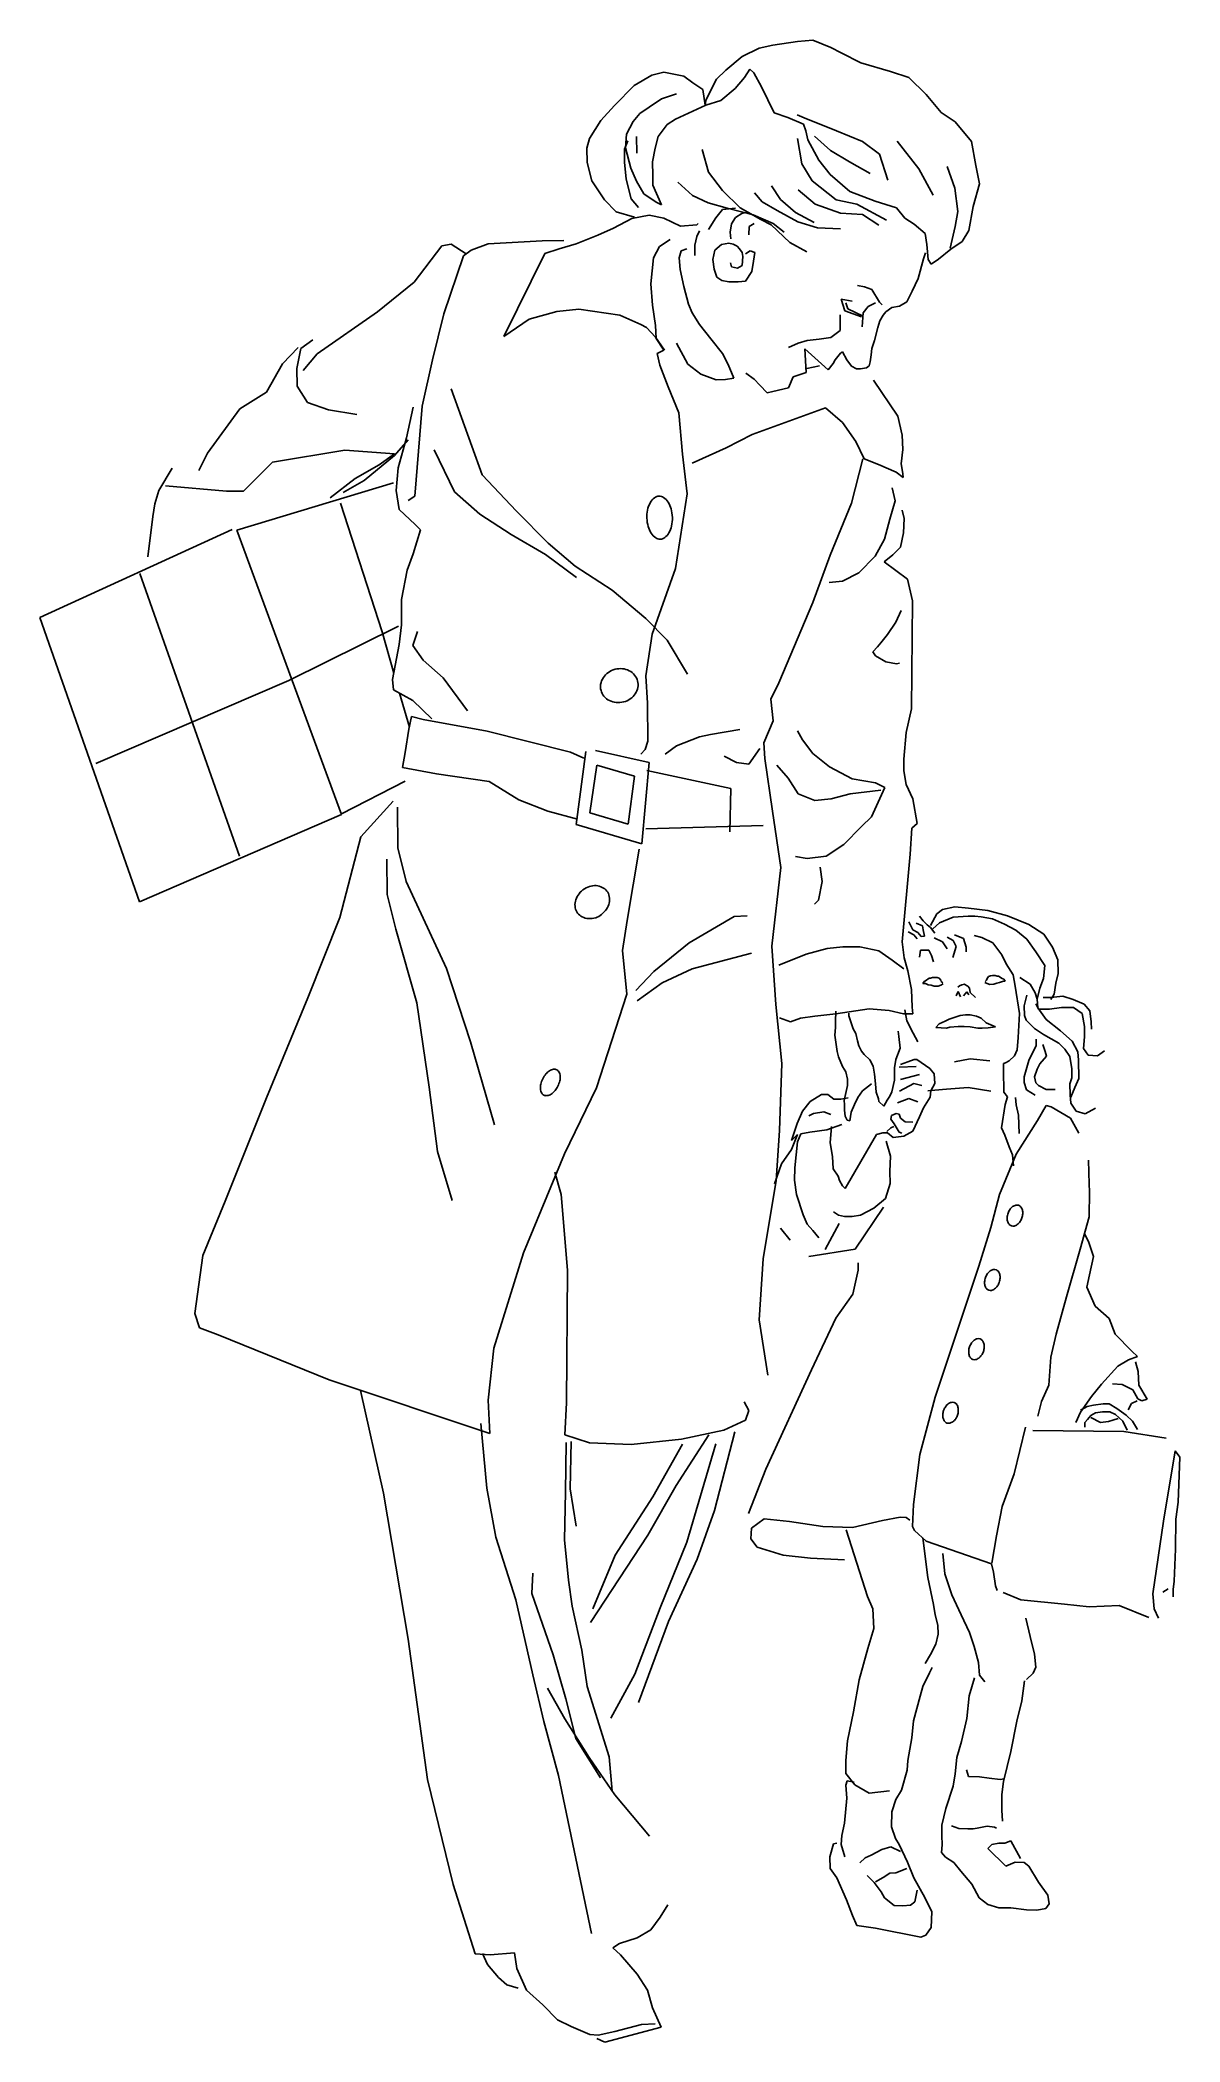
# Model space of a CAD drawing. Header units: metres. Extents: x -0.52 to 0.46, y 0 to 1.73.
import ezdxf

# ---------------------------------------------------------------- set-up
doc = ezdxf.new("R2010")
doc.units = ezdxf.units.M
doc.header["$MEASUREMENT"] = 0
doc.layers.get('0').update_dxf_attribs({"linetype": 'CONTINUOUS'})

msp = doc.modelspace()

# ---------------------------------------------------------------- linework, layer by layer
for p, q in [((0.0952, 1.7211), (0.1069, 1.7235)), ((0.1069, 1.7235), (0.1281, 1.7267)), ((0.1281, 1.7267), (0.1415, 1.728)), ((0.1415, 1.728), (0.1568, 1.7216)), ((0.0665, 1.702), (0.0805, 1.7139)), ((0.0805, 1.7139), (0.0952, 1.7211)), ((0.1568, 1.7216), (0.1657, 1.717)), ((0.1657, 1.717), (0.1828, 1.7085)), ((0.1828, 1.7085), (0.2082, 1.701)), ((-0.0295, 1.6717), (-0.0126, 1.689)), ((-0.0126, 1.689), (0.0026, 1.6979)), ((0.0026, 1.6979), (0.0132, 1.7003)), ((0.0132, 1.7003), (0.0302, 1.6969)), ((0.0302, 1.6969), (0.0379, 1.6911)), ((0.0379, 1.6911), (0.0467, 1.6854)), ((0.0492, 1.676), (0.0556, 1.689)), ((0.0556, 1.689), (0.0584, 1.6944)), ((0.0584, 1.6944), (0.0665, 1.702)), ((0.0825, 1.6958), (0.0744, 1.6863)), ((0.0872, 1.7029), (0.0825, 1.6958)), ((0.0907, 1.6999), (0.0872, 1.7029)), ((0.0972, 1.6877), (0.0907, 1.6999)), ((0.2082, 1.701), (0.224, 1.6959)), ((0.224, 1.6959), (0.2389, 1.6813)), ((-0.0411, 1.6587), (-0.0295, 1.6717)), ((0.0005, 1.6703), (0.011, 1.6775)), ((0.011, 1.6775), (0.0239, 1.6816)), ((0.0492, 1.672), (0.023, 1.66)), ((0.0467, 1.6854), (0.0487, 1.6719)), ((0.0487, 1.6719), (0.0492, 1.676)), ((0.0621, 1.6761), (0.0492, 1.672)), ((0.0744, 1.6863), (0.0621, 1.6761)), ((0.108, 1.6655), (0.0972, 1.6877)), ((0.2389, 1.6813), (0.252, 1.6657)), ((-0.0509, 1.6433), (-0.0411, 1.6587)), ((-0.0192, 1.6471), (-0.0134, 1.6578)), ((-0.0134, 1.6578), (-0.0076, 1.6649)), ((-0.0076, 1.6649), (0.0005, 1.6703)), ((0.016, 1.6552), (0.0083, 1.645)), ((0.023, 1.66), (0.016, 1.6552)), ((0.1198, 1.6614), (0.108, 1.6655)), ((0.1334, 1.6556), (0.1198, 1.6614)), ((0.1339, 1.661), (0.128, 1.6638)), ((0.1352, 1.6498), (0.1334, 1.6556)), ((0.1617, 1.65), (0.1339, 1.661)), ((0.252, 1.6657), (0.2638, 1.6575)), ((0.2638, 1.6575), (0.2781, 1.6406)), ((-0.0532, 1.6351), (-0.0509, 1.6433)), ((-0.0209, 1.6342), (-0.018, 1.6413)), ((-0.0198, 1.6354), (-0.0192, 1.6471)), ((-0.0105, 1.6449), (-0.0103, 1.6308)), ((0.0083, 1.645), (0.0056, 1.635)), ((0.1319, 1.6216), (0.1282, 1.6432)), ((0.1371, 1.6421), (0.1352, 1.6498)), ((0.1466, 1.6245), (0.1371, 1.6421)), ((0.1565, 1.6329), (0.1429, 1.6452)), ((0.1841, 1.6408), (0.1617, 1.65)), ((0.1988, 1.6297), (0.1841, 1.6408)), ((0.2325, 1.6171), (0.214, 1.6411)), ((0.2781, 1.6406), (0.2818, 1.62)), ((-0.053, 1.6226), (-0.0532, 1.6351)), ((-0.0489, 1.6069), (-0.053, 1.6226)), ((-0.0208, 1.623), (-0.0209, 1.6342)), ((-0.0195, 1.6084), (-0.0208, 1.623)), ((-0.0154, 1.6178), (-0.0198, 1.6354)), ((0.0056, 1.635), (0.0033, 1.6232)), ((0.0033, 1.6232), (0.0035, 1.6114)), ((0.0516, 1.6142), (0.046, 1.6337)), ((0.1409, 1.6069), (0.1319, 1.6216)), ((0.1562, 1.6124), (0.1466, 1.6245)), ((0.173, 1.6231), (0.1565, 1.6329)), ((0.1907, 1.6132), (0.173, 1.6231)), ((0.206, 1.6075), (0.1988, 1.6297)), ((0.2818, 1.62), (0.285, 1.6042)), ((-0.0381, 1.5906), (-0.0489, 1.6069)), ((-0.0152, 1.5913), (-0.0195, 1.6084)), ((-0.0106, 1.6066), (-0.0154, 1.6178)), ((-0.0041, 1.5956), (-0.0106, 1.6066)), ((0.0035, 1.6114), (0.0035, 1.6032)), ((0.0035, 1.6032), (0.0112, 1.5863)), ((0.0377, 1.5941), (0.0252, 1.6058)), ((0.0635, 1.5986), (0.0516, 1.6142)), ((0.1616, 1.5906), (0.1409, 1.6069)), ((0.1732, 1.5978), (0.1562, 1.6124)), ((0.2449, 1.5944), (0.2325, 1.6171)), ((0.2637, 1.6005), (0.2571, 1.6192)), ((0.285, 1.6042), (0.2793, 1.5847)), ((-0.028, 1.5801), (-0.0381, 1.5906)), ((-0.0087, 1.5838), (-0.0152, 1.5913)), ((0.0065, 1.5886), (-0.0041, 1.5956)), ((0.0112, 1.5863), (0.0065, 1.5886)), ((0.0512, 1.5879), (0.0377, 1.5941)), ((0.0677, 1.5834), (0.0512, 1.5879)), ((0.0789, 1.5835), (0.0635, 1.5986)), ((0.0976, 1.5888), (0.091, 1.5965)), ((0.1106, 1.5814), (0.0976, 1.5888)), ((0.1134, 1.5908), (0.1057, 1.6025)), ((0.1264, 1.5797), (0.1134, 1.5908)), ((0.1435, 1.5869), (0.1286, 1.5992)), ((0.1652, 1.5789), (0.1435, 1.5869)), ((0.1792, 1.5868), (0.1616, 1.5906)), ((0.1951, 1.5893), (0.1732, 1.5978)), ((0.2047, 1.5729), (0.1792, 1.5868)), ((0.2133, 1.5836), (0.1951, 1.5893)), ((0.2662, 1.5805), (0.2637, 1.6005)), ((-0.0302, 1.566), (-0.0145, 1.5743)), ((-0.0121, 1.5755), (-0.028, 1.5801)), ((-0.0145, 1.5743), (0.0003, 1.5773)), ((0.0003, 1.5773), (0.0132, 1.5746)), ((0.0132, 1.5746), (0.0274, 1.5677)), ((0.0274, 1.5677), (0.0414, 1.569)), ((0.0414, 1.569), (0.0426, 1.5702)), ((0.0578, 1.575), (0.0514, 1.5649)), ((0.0636, 1.5821), (0.0578, 1.575)), ((0.0747, 1.5834), (0.0636, 1.5821)), ((0.09, 1.5777), (0.0677, 1.5834)), ((0.0713, 1.5698), (0.0702, 1.5627)), ((0.0748, 1.5752), (0.0713, 1.5698)), ((0.0801, 1.5788), (0.0748, 1.5752)), ((0.0966, 1.5736), (0.0789, 1.5835)), ((0.0848, 1.58), (0.0801, 1.5788)), ((0.0908, 1.57), (0.0866, 1.5676)), ((0.1072, 1.5701), (0.09, 1.5777)), ((0.1054, 1.5689), (0.0966, 1.5736)), ((0.1215, 1.5538), (0.1054, 1.5689)), ((0.1167, 1.5627), (0.1072, 1.5701)), ((0.1284, 1.5715), (0.1106, 1.5814)), ((0.1425, 1.5711), (0.1264, 1.5797)), ((0.1454, 1.5665), (0.1284, 1.5715)), ((0.184, 1.5779), (0.1652, 1.5789)), ((0.1982, 1.5687), (0.184, 1.5779)), ((0.2205, 1.5747), (0.2133, 1.5836)), ((0.2287, 1.5696), (0.2205, 1.5747)), ((0.2382, 1.5615), (0.2287, 1.5696)), ((0.264, 1.5676), (0.2662, 1.5805)), ((0.2793, 1.5847), (0.2758, 1.5642)), ((-0.1782, 1.551), (-0.2019, 1.5197)), ((-0.17, 1.5522), (-0.1782, 1.551)), ((-0.157, 1.5441), (-0.17, 1.5522)), ((-0.1383, 1.5525), (-0.1528, 1.5472)), ((-0.0918, 1.5553), (-0.1383, 1.5525)), ((-0.073, 1.5555), (-0.0918, 1.5553)), ((-0.0772, 1.5484), (-0.0624, 1.5527)), ((-0.0624, 1.5527), (-0.0437, 1.56)), ((-0.0437, 1.56), (-0.0302, 1.566)), ((0.0092, 1.5504), (0.0186, 1.5564)), ((0.0415, 1.5589), (0.0398, 1.5514)), ((0.0398, 1.5514), (0.0399, 1.5425)), ((0.0438, 1.5637), (0.0415, 1.5589)), ((0.0628, 1.5521), (0.0569, 1.5473)), ((0.0691, 1.5533), (0.0628, 1.5521)), ((0.0727, 1.5522), (0.0691, 1.5533)), ((0.0702, 1.5627), (0.0709, 1.5569)), ((0.0762, 1.5505), (0.0727, 1.5522)), ((0.0866, 1.5676), (0.0862, 1.5605)), ((0.1362, 1.5457), (0.1215, 1.5538)), ((0.1653, 1.5655), (0.1454, 1.5665)), ((0.2395, 1.5521), (0.2382, 1.5615)), ((0.2408, 1.5392), (0.2395, 1.5521)), ((0.2595, 1.5488), (0.264, 1.5676)), ((0.27, 1.5547), (0.2601, 1.5481)), ((0.2758, 1.5642), (0.27, 1.5547)), ((-0.1593, 1.5424), (-0.1765, 1.4923)), ((-0.1528, 1.5472), (-0.1593, 1.5424)), ((-0.1246, 1.4728), (-0.0894, 1.5443)), ((-0.0894, 1.5443), (-0.0772, 1.5484)), ((0.002, 1.5181), (0.0041, 1.5405)), ((0.0041, 1.5405), (0.0092, 1.5504)), ((0.0281, 1.5466), (0.0264, 1.5407)), ((0.0264, 1.5407), (0.027, 1.5306)), ((0.0328, 1.5483), (0.0281, 1.5466)), ((0.0569, 1.5473), (0.0552, 1.5391)), ((0.0552, 1.5391), (0.0564, 1.5309)), ((0.0705, 1.5364), (0.0712, 1.5329)), ((0.0781, 1.5482), (0.0762, 1.5505)), ((0.0764, 1.5317), (0.0805, 1.5341)), ((0.0804, 1.5452), (0.0781, 1.5482)), ((0.081, 1.5417), (0.0804, 1.5452)), ((0.0805, 1.5341), (0.081, 1.5417)), ((0.0875, 1.5465), (0.0833, 1.5441)), ((0.0915, 1.5453), (0.0875, 1.5465)), ((0.0888, 1.5288), (0.0904, 1.5378)), ((0.0904, 1.5378), (0.0915, 1.5453)), ((0.2367, 1.5397), (0.2322, 1.5227)), ((0.2384, 1.545), (0.2367, 1.5397)), ((0.2432, 1.535), (0.2408, 1.5392)), ((0.2497, 1.5393), (0.2432, 1.535)), ((0.2601, 1.5481), (0.2497, 1.5393)), ((-0.2019, 1.5197), (-0.2334, 1.4941)), ((0.0033, 1.4998), (0.002, 1.5181)), ((0.027, 1.5306), (0.0302, 1.516)), ((0.0564, 1.5309), (0.0588, 1.5239)), ((0.0588, 1.5239), (0.063, 1.521)), ((0.063, 1.521), (0.0689, 1.5199)), ((0.0689, 1.5199), (0.0772, 1.52)), ((0.0712, 1.5329), (0.0764, 1.5317)), ((0.0772, 1.52), (0.0835, 1.5206)), ((0.0835, 1.5206), (0.0888, 1.5288)), ((0.1799, 1.5168), (0.1858, 1.5157)), ((0.2322, 1.5227), (0.2269, 1.512)), ((0.0059, 1.4822), (0.0033, 1.4998)), ((0.0302, 1.516), (0.0344, 1.5008)), ((0.0344, 1.5008), (0.0375, 1.4931)), ((0.169, 1.495), (0.1659, 1.5049)), ((0.1659, 1.5049), (0.1753, 1.5033)), ((0.1697, 1.5018), (0.1716, 1.4967)), ((0.1858, 1.5157), (0.1923, 1.5134)), ((0.1953, 1.5017), (0.189, 1.4988)), ((0.1923, 1.5134), (0.1988, 1.5024)), ((0.1988, 1.5024), (0.2012, 1.5)), ((0.2223, 1.5026), (0.216, 1.499)), ((0.2269, 1.512), (0.2223, 1.5026)), ((-0.2334, 1.4941), (-0.2854, 1.4578)), ((-0.1765, 1.4923), (-0.186, 1.4529)), ((-0.1029, 1.4877), (-0.1246, 1.4728)), ((-0.079, 1.4944), (-0.1029, 1.4877)), ((-0.0601, 1.4964), (-0.079, 1.4944)), ((-0.0248, 1.4913), (-0.0601, 1.4964)), ((-0.0066, 1.4833), (-0.0248, 1.4913)), ((-0.0018, 1.4805), (-0.0066, 1.4833)), ((0.0065, 1.4712), (0.0059, 1.4822)), ((0.0375, 1.4931), (0.0439, 1.4833)), ((0.0439, 1.4833), (0.0535, 1.4709)), ((0.1649, 1.4915), (0.1649, 1.4861)), ((0.1649, 1.4861), (0.165, 1.4779)), ((0.1832, 1.4898), (0.169, 1.495)), ((0.1716, 1.4967), (0.1848, 1.4905)), ((0.1848, 1.4933), (0.1838, 1.4811)), ((0.189, 1.4988), (0.1848, 1.4933)), ((0.199, 1.4864), (0.1974, 1.4805)), ((0.202, 1.4912), (0.199, 1.4864)), ((0.2043, 1.4942), (0.202, 1.4912)), ((0.2094, 1.4978), (0.2043, 1.4942)), ((0.216, 1.499), (0.2094, 1.4978)), ((-0.2891, 1.47), (-0.2996, 1.4624)), ((0.006, 1.4723), (-0.0018, 1.4805)), ((0.0136, 1.4612), (0.006, 1.4723)), ((0.0131, 1.4612), (0.0065, 1.4712)), ((0.0337, 1.4491), (0.0241, 1.4671)), ((0.0535, 1.4709), (0.0636, 1.4581)), ((0.1287, 1.467), (0.1205, 1.4634)), ((0.1364, 1.4694), (0.1287, 1.467)), ((0.1469, 1.4707), (0.1364, 1.4694)), ((0.1568, 1.4719), (0.1469, 1.4707)), ((0.165, 1.4779), (0.1568, 1.4719)), ((0.1944, 1.4694), (0.1922, 1.4624)), ((0.1974, 1.4805), (0.1944, 1.4694)), ((-0.3152, 1.4493), (-0.3291, 1.425)), ((-0.3019, 1.4635), (-0.3152, 1.4493)), ((-0.2996, 1.4624), (-0.3029, 1.4452)), ((-0.2854, 1.4578), (-0.2975, 1.4436)), ((-0.186, 1.4529), (-0.195, 1.4129)), ((0.0073, 1.4583), (0.0131, 1.4612)), ((0.0097, 1.4482), (0.0073, 1.4583)), ((0.0169, 1.4295), (0.0097, 1.4482)), ((0.045, 1.4403), (0.0337, 1.4491)), ((0.0636, 1.4581), (0.0684, 1.4488)), ((0.0684, 1.4488), (0.0732, 1.4371)), ((0.1545, 1.4442), (0.1346, 1.4623)), ((0.1346, 1.4623), (0.1355, 1.4419)), ((0.1362, 1.4453), (0.1471, 1.4477)), ((0.1589, 1.4496), (0.1545, 1.4442)), ((0.1605, 1.4527), (0.1589, 1.4496)), ((0.1652, 1.4586), (0.1605, 1.4527)), ((0.167, 1.4598), (0.1652, 1.4586)), ((0.1706, 1.4528), (0.167, 1.4598)), ((0.1747, 1.4474), (0.1706, 1.4528)), ((0.1899, 1.4476), (0.1876, 1.4459)), ((0.1906, 1.4511), (0.1899, 1.4476)), ((0.1917, 1.457), (0.1906, 1.4511)), ((0.1922, 1.4624), (0.1917, 1.457)), ((-0.3029, 1.4452), (-0.3028, 1.43)), ((0.058, 1.4357), (0.045, 1.4403)), ((0.0662, 1.4358), (0.058, 1.4357)), ((0.0732, 1.4371), (0.0662, 1.4358)), ((0.0909, 1.4361), (0.0838, 1.4414)), ((0.0956, 1.4309), (0.0909, 1.4361)), ((0.1021, 1.4244), (0.0956, 1.4309)), ((0.1243, 1.4382), (0.1203, 1.4288)), ((0.1355, 1.4419), (0.1243, 1.4382)), ((0.1789, 1.4451), (0.1747, 1.4474)), ((0.1825, 1.445), (0.1789, 1.4451)), ((0.1876, 1.4459), (0.1825, 1.445)), ((0.2145, 1.4043), (0.1936, 1.4354)), ((-0.3291, 1.425), (-0.3519, 1.4107)), ((-0.3028, 1.43), (-0.2937, 1.416)), ((-0.2937, 1.416), (-0.2756, 1.4097)), ((-0.17, 1.4277), (-0.1435, 1.3539)), ((0.0259, 1.4072), (0.0169, 1.4295)), ((0.1068, 1.4256), (0.1021, 1.4244)), ((0.1203, 1.4288), (0.1068, 1.4256)), ((-0.3519, 1.4107), (-0.3798, 1.3723)), ((-0.2756, 1.4097), (-0.2514, 1.4058)), ((-0.2027, 1.4121), (-0.2084, 1.3857)), ((-0.195, 1.4129), (-0.2013, 1.3353)), ((0.0292, 1.3715), (0.0259, 1.4072)), ((0.089, 1.3885), (0.1522, 1.4115)), ((0.1522, 1.4115), (0.1669, 1.3987)), ((0.1669, 1.3987), (0.1783, 1.3824)), ((0.2182, 1.3879), (0.2145, 1.4043)), ((-0.2072, 1.3839), (-0.2188, 1.3703)), ((-0.2084, 1.3857), (-0.2157, 1.3598)), ((0.0668, 1.3771), (0.089, 1.3885)), ((0.1783, 1.3824), (0.1855, 1.3677)), ((0.2188, 1.3757), (0.2182, 1.3879)), ((-0.3798, 1.3723), (-0.3872, 1.3575)), ((-0.3238, 1.3646), (-0.3489, 1.3397)), ((-0.2616, 1.3751), (-0.3238, 1.3646)), ((-0.2188, 1.372), (-0.2616, 1.3751)), ((-0.2527, 1.3506), (-0.2321, 1.3625)), ((-0.2188, 1.3703), (-0.2449, 1.349)), ((-0.2321, 1.3625), (-0.2188, 1.372)), ((-0.1848, 1.3754), (-0.1673, 1.3391)), ((0.0331, 1.3375), (0.0292, 1.3715)), ((0.0375, 1.3639), (0.0668, 1.3771)), ((0.1746, 1.3295), (0.1843, 1.3676)), ((0.1855, 1.3677), (0.1978, 1.3626)), ((0.1978, 1.3626), (0.2131, 1.3562)), ((0.2173, 1.3633), (0.2188, 1.3757)), ((0.219, 1.355), (0.2173, 1.3633)), ((-0.4102, 1.3596), (-0.4217, 1.3402)), ((-0.3635, 1.3396), (-0.4159, 1.3443)), ((-0.3545, 1.3061), (-0.2197, 1.3468)), ((-0.2742, 1.3339), (-0.2527, 1.3506)), ((-0.2449, 1.349), (-0.2631, 1.3387)), ((-0.2157, 1.3598), (-0.2173, 1.3403)), ((-0.1435, 1.3539), (-0.1138, 1.3225)), ((0.2131, 1.3562), (0.2191, 1.3515)), ((0.2191, 1.3515), (0.219, 1.355)), ((-0.4252, 1.3289), (-0.4269, 1.3179)), ((-0.4217, 1.3402), (-0.4252, 1.3289)), ((-0.3489, 1.3397), (-0.3635, 1.3396)), ((-0.2654, 1.3293), (-0.2296, 1.2185)), ((-0.2173, 1.3403), (-0.2148, 1.3239)), ((-0.2013, 1.3353), (-0.2072, 1.3317)), ((-0.1673, 1.3391), (-0.1455, 1.3199)), ((0.0231, 1.2733), (0.0331, 1.3375)), ((0.1563, 1.2845), (0.1746, 1.3295)), ((0.2077, 1.3157), (0.2122, 1.3315)), ((0.2122, 1.3315), (0.2097, 1.3427)), ((-0.4269, 1.3179), (-0.4313, 1.2831)), ((-0.2148, 1.3239), (-0.2011, 1.3111)), ((-0.2011, 1.3111), (-0.1964, 1.3065)), ((-0.1455, 1.3199), (-0.1183, 1.3025)), ((-0.1138, 1.3225), (-0.0865, 1.2951)), ((0.2031, 1.2985), (0.2077, 1.3157)), ((0.2182, 1.3233), (0.2201, 1.3163)), ((0.2201, 1.3163), (0.2195, 1.304)), ((-0.3585, 1.3068), (-0.5241, 1.231)), ((-0.2645, 1.0615), (-0.3545, 1.3061)), ((-0.1964, 1.3065), (-0.2027, 1.2858)), ((-0.1183, 1.3025), (-0.0888, 1.2852)), ((-0.0865, 1.2951), (-0.0633, 1.2753)), ((0.195, 1.2837), (0.2031, 1.2985)), ((0.2195, 1.304), (0.2168, 1.2916)), ((-0.2027, 1.2858), (-0.2078, 1.2716)), ((-0.0888, 1.2852), (-0.0621, 1.2654)), ((-0.0633, 1.2753), (-0.0314, 1.2545)), ((0.1414, 1.2439), (0.1563, 1.2845)), ((0.1811, 1.2694), (0.195, 1.2837)), ((0.2103, 1.285), (0.2028, 1.279)), ((0.2028, 1.279), (0.2229, 1.264)), ((0.2168, 1.2916), (0.2103, 1.285)), ((-0.4382, 1.2689), (-0.3523, 1.0254)), ((-0.2078, 1.2716), (-0.2129, 1.2464)), ((0.003, 1.2167), (0.0231, 1.2733)), ((0.1553, 1.261), (0.167, 1.2623)), ((0.167, 1.2623), (0.1811, 1.2694)), ((0.2229, 1.264), (0.2271, 1.2452)), ((-0.2129, 1.2464), (-0.2127, 1.2246)), ((-0.0314, 1.2545), (-0.0023, 1.2301)), ((0.1122, 1.1748), (0.1414, 1.2439)), ((0.2271, 1.2452), (0.2263, 1.1524)), ((-0.5241, 1.231), (-0.4383, 0.9863)), ((-0.2127, 1.2246), (-0.2149, 1.2076)), ((-0.0023, 1.2301), (0.016, 1.2115)), ((0.2057, 1.2163), (0.2127, 1.2269)), ((0.2127, 1.2269), (0.2173, 1.2369)), ((-0.3098, 1.1767), (-0.2155, 1.2234)), ((-0.2296, 1.2185), (-0.2194, 1.1832)), ((-0.2149, 1.2076), (-0.2171, 1.1958)), ((-0.1991, 1.2188), (-0.2031, 1.207)), ((-0.2031, 1.207), (-0.1941, 1.1942)), ((-0.0025, 1.1808), (0.003, 1.2167)), ((0.016, 1.2115), (0.0334, 1.1823)), ((0.197, 1.2056), (0.1999, 1.2092)), ((0.1999, 1.2092), (0.2057, 1.2163)), ((-0.2171, 1.1958), (-0.2205, 1.1775)), ((-0.1941, 1.1942), (-0.177, 1.1791)), ((0.193, 1.2014), (0.197, 1.2056)), ((0.1953, 1.1979), (0.193, 1.2014)), ((0.2041, 1.1928), (0.1953, 1.1979)), ((0.2135, 1.191), (0.2041, 1.1928)), ((0.2159, 1.1917), (0.2135, 1.191)), ((-0.4759, 1.1053), (-0.3098, 1.1767)), ((-0.2205, 1.1775), (-0.2197, 1.1688)), ((-0.177, 1.1791), (-0.1561, 1.1506)), ((-0.0011, 1.1573), (-0.0025, 1.1808)), ((0.1052, 1.1606), (0.1122, 1.1748)), ((-0.2197, 1.1688), (-0.2032, 1.1595)), ((-0.2144, 1.1658), (-0.206, 1.1365)), ((-0.2032, 1.1595), (-0.1866, 1.1438)), ((-0.0008, 1.1244), (-0.0011, 1.1573)), ((0.1071, 1.1419), (0.1052, 1.1606)), ((-0.2042, 1.1459), (-0.2065, 1.1348)), ((-0.1943, 1.1432), (-0.2042, 1.1459)), ((-0.139, 1.1331), (-0.1943, 1.1432)), ((0.0991, 1.123), (0.1071, 1.1419)), ((0.2263, 1.1524), (0.2218, 1.1319)), ((-0.2065, 1.1348), (-0.2098, 1.1148)), ((-0.0672, 1.115), (-0.139, 1.1331)), ((-0.0031, 1.1173), (-0.0008, 1.1244)), ((0.0141, 1.1134), (0.0239, 1.1206)), ((0.0239, 1.1206), (0.0438, 1.1283)), ((0.0438, 1.1283), (0.0532, 1.1303)), ((0.0532, 1.1303), (0.0785, 1.1345)), ((0.0999, 1.1096), (0.0991, 1.123)), ((0.1326, 1.1257), (0.1283, 1.1333)), ((0.1414, 1.114), (0.1326, 1.1257)), ((0.2218, 1.1319), (0.2197, 1.1089)), ((-0.2098, 1.1148), (-0.212, 1.1019)), ((-0.0559, 1.1098), (-0.0672, 1.115)), ((-0.0541, 1.1157), (-0.0624, 1.0528)), ((-0.0446, 1.104), (-0.0507, 1.0628)), ((0.0005, 1.1063), (-0.0459, 1.1164)), ((-0.0123, 1.0944), (-0.0446, 1.104)), ((-0.0066, 1.1133), (-0.0031, 1.1173)), ((-0.0058, 1.0362), (0.0005, 1.1063)), ((0.0651, 1.1116), (0.0757, 1.1063)), ((0.0757, 1.1063), (0.0863, 1.1047)), ((0.0863, 1.1047), (0.0956, 1.1183)), ((0.1067, 1.0643), (0.0999, 1.1096)), ((0.12, 1.0926), (0.1105, 1.1038)), ((0.1556, 1.1024), (0.1414, 1.114)), ((0.2197, 1.1089), (0.2198, 1.099)), ((-0.2645, 1.062), (-0.2096, 1.0902)), ((-0.212, 1.1019), (-0.1826, 1.0963)), ((-0.1826, 1.0963), (-0.1374, 1.0897)), ((-0.1374, 1.0897), (-0.1119, 1.074)), ((-0.0177, 1.0532), (-0.0123, 1.0944)), ((-0.0017, 1.0992), (0.0707, 1.0839)), ((0.1288, 1.0793), (0.12, 1.0926)), ((0.1752, 1.092), (0.1556, 1.1024)), ((0.1952, 1.0887), (0.1752, 1.092)), ((0.2035, 1.0847), (0.1952, 1.0887)), ((0.2198, 1.099), (0.2216, 1.0872)), ((0.2216, 1.0872), (0.2276, 1.0749)), ((-0.22, 1.073), (-0.2479, 1.0421)), ((-0.1119, 1.074), (-0.0867, 1.0643)), ((0.0707, 1.0839), (0.0699, 1.0464)), ((0.143, 1.0736), (0.1288, 1.0793)), ((0.1571, 1.0749), (0.143, 1.0736)), ((0.1735, 1.0791), (0.1571, 1.0749)), ((0.2, 1.0823), (0.1735, 1.0791)), ((0.192, 1.0593), (0.2035, 1.0847)), ((0.2276, 1.0749), (0.2313, 1.0538)), ((-0.4383, 0.9863), (-0.2645, 1.0615)), ((-0.2164, 1.0678), (-0.2161, 1.0326)), ((-0.0867, 1.0643), (-0.0613, 1.0575)), ((-0.0624, 1.0528), (-0.0058, 1.0362)), ((-0.0507, 1.0628), (-0.0177, 1.0532)), ((-0.0024, 1.0492), (0.0986, 1.052)), ((0.1137, 1.0157), (0.1067, 1.0643)), ((0.1832, 1.051), (0.192, 1.0593)), ((0.2313, 1.0538), (0.2266, 1.0497)), ((-0.2479, 1.0421), (-0.266, 0.9727)), ((0.1529, 1.0255), (0.168, 1.0355)), ((0.168, 1.0355), (0.1832, 1.051)), ((0.2266, 1.0497), (0.2252, 1.0274)), ((-0.2254, 1.0231), (-0.2251, 0.9925)), ((-0.2161, 1.0326), (-0.2088, 1.0038)), ((-0.0186, 0.9703), (-0.0081, 1.0315)), ((0.1265, 1.0252), (0.1364, 1.0235)), ((0.1364, 1.0235), (0.1529, 1.0255)), ((0.2252, 1.0274), (0.2182, 0.9519)), ((-0.2088, 1.0038), (-0.174, 0.9289)), ((0.1061, 0.948), (0.1137, 1.0157)), ((0.1495, 1.0036), (0.1462, 0.9878)), ((0.1477, 1.016), (0.1495, 1.0036)), ((-0.2251, 0.9925), (-0.2178, 0.9626)), ((0.1462, 0.9878), (0.1427, 0.9843)), ((-0.266, 0.9727), (-0.2936, 0.9036)), ((-0.0226, 0.9444), (-0.0186, 0.9703)), ((0.0349, 0.9509), (0.0735, 0.9736)), ((0.0735, 0.9736), (0.0847, 0.9743)), ((0.2239, 0.9691), (0.2275, 0.9621)), ((0.2357, 0.9657), (0.2304, 0.968)), ((0.2363, 0.9699), (0.2332, 0.9739)), ((0.2364, 0.9622), (0.2357, 0.9657)), ((0.2398, 0.9664), (0.2363, 0.9699)), ((0.2427, 0.9641), (0.2398, 0.9664)), ((0.248, 0.9759), (0.2427, 0.9658)), ((0.2504, 0.9682), (0.2446, 0.9629)), ((0.2531, 0.9795), (0.248, 0.9759)), ((0.2621, 0.973), (0.2504, 0.9682)), ((0.2637, 0.9819), (0.2531, 0.9795)), ((0.275, 0.9738), (0.2621, 0.973)), ((0.2755, 0.9808), (0.2637, 0.9819)), ((0.2809, 0.9738), (0.275, 0.9738)), ((0.2921, 0.9787), (0.2755, 0.9808)), ((0.2863, 0.9732), (0.2809, 0.9738)), ((0.2962, 0.9716), (0.2863, 0.9732)), ((0.3091, 0.9741), (0.2921, 0.9787)), ((0.3063, 0.967), (0.2962, 0.9716)), ((0.3162, 0.9618), (0.3063, 0.967)), ((0.3274, 0.9666), (0.3091, 0.9741)), ((0.3404, 0.9585), (0.3274, 0.9666)), ((-0.2178, 0.9626), (-0.1995, 0.8993)), ((0.0046, 0.9264), (0.0349, 0.9509)), ((0.1094, 0.898), (0.1061, 0.948)), ((0.2182, 0.9519), (0.2201, 0.9379)), ((0.2235, 0.9604), (0.2282, 0.9579)), ((0.2275, 0.9621), (0.2317, 0.9598)), ((0.2282, 0.9579), (0.2311, 0.9544)), ((0.2317, 0.9598), (0.2346, 0.9563)), ((0.2346, 0.9563), (0.2376, 0.9568)), ((0.2376, 0.9568), (0.2364, 0.9622)), ((0.2463, 0.9594), (0.2427, 0.9641)), ((0.2529, 0.9518), (0.2458, 0.9552)), ((0.257, 0.9459), (0.2529, 0.9518)), ((0.2623, 0.953), (0.2569, 0.9558)), ((0.2647, 0.9477), (0.2623, 0.953)), ((0.271, 0.9548), (0.2634, 0.9577)), ((0.2734, 0.9473), (0.271, 0.9548)), ((0.2869, 0.9556), (0.2804, 0.9572)), ((0.2964, 0.951), (0.2869, 0.9556)), ((0.3042, 0.9405), (0.2964, 0.951)), ((0.3257, 0.9541), (0.3162, 0.9618)), ((0.3335, 0.9431), (0.3257, 0.9541)), ((0.3476, 0.9473), (0.3404, 0.9585)), ((-0.0187, 0.9069), (-0.0226, 0.9444)), ((0.0375, 0.9286), (0.0885, 0.942)), ((0.1121, 0.9316), (0.1355, 0.9412)), ((0.1355, 0.9412), (0.1536, 0.9461)), ((0.1536, 0.9461), (0.1672, 0.9474)), ((0.1672, 0.9474), (0.1818, 0.9476)), ((0.1818, 0.9476), (0.1983, 0.9442)), ((0.1983, 0.9442), (0.2096, 0.9361)), ((0.2096, 0.9361), (0.2196, 0.9285)), ((0.2201, 0.9379), (0.2231, 0.9268)), ((0.2331, 0.9387), (0.2342, 0.9445)), ((0.2342, 0.9445), (0.237, 0.9446)), ((0.237, 0.9446), (0.2412, 0.9446)), ((0.2412, 0.9446), (0.2436, 0.9399)), ((0.2436, 0.9399), (0.2453, 0.9346)), ((0.2618, 0.9383), (0.2647, 0.9477)), ((0.2735, 0.9431), (0.2734, 0.9473)), ((0.3078, 0.9328), (0.3042, 0.9405)), ((0.3138, 0.9235), (0.3078, 0.9328)), ((0.3412, 0.9315), (0.3335, 0.9431)), ((0.3401, 0.9202), (0.3412, 0.9315)), ((0.3524, 0.9363), (0.3476, 0.9473)), ((0.3525, 0.9245), (0.3524, 0.9363)), ((-0.174, 0.9289), (-0.1534, 0.8657)), ((-0.011, 0.9098), (0.0046, 0.9264)), ((-0.0098, 0.9011), (0.0117, 0.9166)), ((0.0117, 0.9166), (0.0375, 0.9286)), ((0.2231, 0.9268), (0.2263, 0.9109)), ((0.2372, 0.9177), (0.236, 0.9159)), ((0.236, 0.9159), (0.2384, 0.9159)), ((0.2384, 0.9182), (0.2372, 0.9177)), ((0.2415, 0.9205), (0.2384, 0.9182)), ((0.2384, 0.9159), (0.2408, 0.9149)), ((0.2408, 0.9149), (0.2432, 0.9144)), ((0.2426, 0.9205), (0.2415, 0.9205)), ((0.2443, 0.9212), (0.2426, 0.9205)), ((0.2432, 0.9144), (0.2459, 0.9137)), ((0.2467, 0.9212), (0.2443, 0.9212)), ((0.2459, 0.9137), (0.2494, 0.9137)), ((0.2485, 0.9211), (0.2467, 0.9212)), ((0.2502, 0.9205), (0.2485, 0.9211)), ((0.2494, 0.9137), (0.2517, 0.9144)), ((0.2515, 0.9188), (0.2502, 0.9205)), ((0.252, 0.9176), (0.2515, 0.9188)), ((0.2517, 0.9144), (0.2535, 0.9156)), ((0.2532, 0.9164), (0.252, 0.9176)), ((0.2663, 0.9129), (0.2677, 0.9138)), ((0.2677, 0.9138), (0.2697, 0.9149)), ((0.2697, 0.9149), (0.2721, 0.9155)), ((0.2721, 0.9155), (0.2717, 0.9153)), ((0.2717, 0.9153), (0.2749, 0.9137)), ((0.2749, 0.9137), (0.2762, 0.9119)), ((0.2914, 0.9158), (0.2895, 0.9169)), ((0.2898, 0.9177), (0.2909, 0.9189)), ((0.2909, 0.9189), (0.2914, 0.9201)), ((0.2914, 0.9201), (0.2926, 0.9219)), ((0.2937, 0.9152), (0.2914, 0.9158)), ((0.2926, 0.9219), (0.2943, 0.9226)), ((0.2972, 0.9153), (0.2937, 0.9152)), ((0.2943, 0.9226), (0.2961, 0.9227)), ((0.2961, 0.9227), (0.2985, 0.9229)), ((0.2999, 0.9161), (0.2972, 0.9153)), ((0.2985, 0.9229), (0.3002, 0.9223)), ((0.3022, 0.9167), (0.2999, 0.9161)), ((0.3002, 0.9223), (0.3013, 0.9223)), ((0.3013, 0.9223), (0.3045, 0.9202)), ((0.3046, 0.9178), (0.3022, 0.9167)), ((0.3045, 0.9202), (0.3057, 0.9197)), ((0.307, 0.9179), (0.3046, 0.9178)), ((0.3057, 0.9197), (0.307, 0.9179)), ((0.3155, 0.9136), (0.3138, 0.9235)), ((0.3193, 0.8901), (0.3155, 0.9136)), ((0.3284, 0.9154), (0.3197, 0.9212)), ((0.3327, 0.9079), (0.3284, 0.9154)), ((0.3367, 0.9119), (0.3401, 0.9202)), ((0.3492, 0.9069), (0.3507, 0.9163)), ((0.3507, 0.9163), (0.3525, 0.9245)), ((-0.2936, 0.9036), (-0.3292, 0.8175)), ((-0.1995, 0.8993), (-0.1889, 0.8266)), ((-0.045, 0.8261), (-0.0187, 0.9069)), ((0.1146, 0.8471), (0.1094, 0.898)), ((0.2263, 0.9109), (0.2269, 0.8956)), ((0.2666, 0.9091), (0.2649, 0.9054)), ((0.2666, 0.9091), (0.2684, 0.9044)), ((0.2711, 0.9053), (0.2741, 0.9089)), ((0.2741, 0.9089), (0.2757, 0.9063)), ((0.2762, 0.9119), (0.2768, 0.9082)), ((0.2768, 0.9082), (0.2814, 0.9039)), ((0.3257, 0.906), (0.3234, 0.8966)), ((0.3234, 0.8966), (0.3235, 0.8883)), ((0.3344, 0.9025), (0.3327, 0.9079)), ((0.3333, 0.8985), (0.3357, 0.8938)), ((0.3344, 0.9025), (0.3367, 0.9119)), ((0.3352, 0.895), (0.3344, 0.9025)), ((0.3462, 0.9038), (0.3398, 0.9038)), ((0.3462, 0.9021), (0.3492, 0.9069)), ((0.3567, 0.9051), (0.3462, 0.9038)), ((0.3656, 0.9023), (0.3567, 0.9051)), ((0.3751, 0.8982), (0.3656, 0.9023)), ((0.3798, 0.8924), (0.3751, 0.8982)), ((0.122, 0.8829), (0.1126, 0.8863)), ((0.1307, 0.886), (0.122, 0.8829)), ((0.1431, 0.8878), (0.1307, 0.886)), ((0.1612, 0.8898), (0.1431, 0.8878)), ((0.1612, 0.8922), (0.1608, 0.8833)), ((0.1608, 0.8833), (0.1608, 0.8781)), ((0.19, 0.8941), (0.1612, 0.8898)), ((0.1725, 0.8881), (0.1724, 0.8904)), ((0.1761, 0.877), (0.1725, 0.8881)), ((0.207, 0.8926), (0.19, 0.8941)), ((0.2194, 0.8897), (0.207, 0.8926)), ((0.2276, 0.8898), (0.2194, 0.8897)), ((0.2206, 0.8932), (0.2223, 0.8838)), ((0.2223, 0.8838), (0.2278, 0.8733)), ((0.2269, 0.8956), (0.2276, 0.8898)), ((0.2474, 0.8782), (0.2502, 0.8812)), ((0.2502, 0.8812), (0.2553, 0.8835)), ((0.2553, 0.8835), (0.2588, 0.8853)), ((0.2588, 0.8853), (0.2623, 0.8865)), ((0.2664, 0.8789), (0.2593, 0.8783)), ((0.2623, 0.8865), (0.2681, 0.8883)), ((0.2717, 0.8789), (0.2664, 0.8789)), ((0.2681, 0.8883), (0.2728, 0.889)), ((0.2769, 0.8785), (0.2717, 0.8789)), ((0.2728, 0.889), (0.2768, 0.889)), ((0.2768, 0.889), (0.2822, 0.8879)), ((0.2822, 0.8879), (0.2864, 0.8861)), ((0.2864, 0.8861), (0.2905, 0.8822)), ((0.2905, 0.8822), (0.2945, 0.8803)), ((0.2945, 0.8803), (0.2986, 0.8786)), ((0.3183, 0.8695), (0.3193, 0.8901)), ((0.3235, 0.8883), (0.3252, 0.8843)), ((0.3252, 0.8843), (0.3323, 0.8773)), ((0.3423, 0.885), (0.3352, 0.895)), ((0.3357, 0.8938), (0.3451, 0.8939)), ((0.3547, 0.8752), (0.3423, 0.885)), ((0.3451, 0.8939), (0.3556, 0.8952)), ((0.3556, 0.8952), (0.3657, 0.8953)), ((0.3657, 0.8953), (0.3733, 0.89)), ((0.3733, 0.89), (0.3753, 0.8789)), ((0.3753, 0.8789), (0.3754, 0.87)), ((0.3811, 0.883), (0.3798, 0.8924)), ((0.3812, 0.8766), (0.3811, 0.883)), ((-0.1534, 0.8657), (-0.1328, 0.7942)), ((0.1608, 0.8781), (0.1602, 0.8715)), ((0.1602, 0.8715), (0.1622, 0.8574)), ((0.1785, 0.8729), (0.1761, 0.877)), ((0.1797, 0.8665), (0.1785, 0.8729)), ((0.1809, 0.8623), (0.1797, 0.8665)), ((0.1833, 0.8576), (0.1809, 0.8623)), ((0.2149, 0.875), (0.2154, 0.8704)), ((0.2154, 0.8704), (0.2167, 0.8603)), ((0.2278, 0.8733), (0.2319, 0.8658)), ((0.2565, 0.8776), (0.2474, 0.8782)), ((0.2593, 0.8783), (0.2565, 0.8776)), ((0.2835, 0.8774), (0.2769, 0.8785)), ((0.2873, 0.8775), (0.2835, 0.8774)), ((0.2922, 0.8779), (0.2873, 0.8775)), ((0.2986, 0.8786), (0.2922, 0.8779)), ((0.3172, 0.8589), (0.3183, 0.8695)), ((0.3336, 0.8626), (0.3274, 0.8496)), ((0.3323, 0.8773), (0.3401, 0.872)), ((0.3336, 0.868), (0.3336, 0.8626)), ((0.3395, 0.8633), (0.3414, 0.8575)), ((0.3401, 0.872), (0.3531, 0.8646)), ((0.3531, 0.8646), (0.3583, 0.8593)), ((0.3648, 0.8664), (0.3547, 0.8752)), ((0.3696, 0.8571), (0.3648, 0.8664)), ((0.3754, 0.87), (0.3743, 0.8601)), ((0.1128, 0.7895), (0.1146, 0.8471)), ((0.1622, 0.8574), (0.1634, 0.8527)), ((0.1634, 0.8527), (0.167, 0.8445)), ((0.167, 0.8445), (0.1699, 0.8399)), ((0.1857, 0.8548), (0.1833, 0.8576)), ((0.1904, 0.8501), (0.1857, 0.8548)), ((0.1933, 0.8448), (0.1904, 0.8501)), ((0.194, 0.8413), (0.1933, 0.8448)), ((0.2128, 0.8504), (0.2116, 0.8433)), ((0.2167, 0.8603), (0.2128, 0.8504)), ((0.2157, 0.8438), (0.2304, 0.8446)), ((0.2233, 0.8486), (0.2168, 0.8462)), ((0.2285, 0.8505), (0.2233, 0.8486)), ((0.2309, 0.8505), (0.2285, 0.8505)), ((0.2422, 0.8429), (0.2309, 0.8505)), ((0.2633, 0.8485), (0.2767, 0.851)), ((0.2767, 0.851), (0.2938, 0.8493)), ((0.3056, 0.847), (0.3074, 0.8477)), ((0.3056, 0.8454), (0.3056, 0.847)), ((0.3056, 0.8412), (0.3056, 0.8454)), ((0.3074, 0.8477), (0.3103, 0.8494)), ((0.3103, 0.8494), (0.3149, 0.8537)), ((0.3149, 0.8537), (0.3172, 0.8589)), ((0.3274, 0.8496), (0.3233, 0.8355)), ((0.3368, 0.8468), (0.3345, 0.8421)), ((0.3426, 0.8533), (0.3368, 0.8468)), ((0.3414, 0.8575), (0.3426, 0.8533)), ((0.3583, 0.8593), (0.3626, 0.853)), ((0.3626, 0.853), (0.3644, 0.8424)), ((0.3702, 0.85), (0.3696, 0.8571)), ((0.3703, 0.8342), (0.3702, 0.85)), ((0.3743, 0.8601), (0.3784, 0.8543)), ((0.3784, 0.8543), (0.3866, 0.8537)), ((0.3866, 0.8537), (0.3924, 0.8579)), ((0.1712, 0.8281), (0.1684, 0.8152)), ((0.1699, 0.8399), (0.1711, 0.8335)), ((0.1711, 0.8335), (0.1712, 0.8281)), ((0.1841, 0.8236), (0.1918, 0.8295)), ((0.1946, 0.8378), (0.194, 0.8413)), ((0.1953, 0.8295), (0.1946, 0.8378)), ((0.1959, 0.8225), (0.1953, 0.8295)), ((0.2117, 0.8327), (0.2095, 0.8226)), ((0.2116, 0.8433), (0.2117, 0.8327)), ((0.2159, 0.8234), (0.2282, 0.8299)), ((0.2169, 0.8333), (0.2333, 0.8376)), ((0.2282, 0.8299), (0.2353, 0.8282)), ((0.2458, 0.8382), (0.2422, 0.8429)), ((0.2429, 0.8236), (0.2463, 0.83)), ((0.2463, 0.83), (0.2458, 0.8382)), ((0.3058, 0.8224), (0.3056, 0.8412)), ((0.3233, 0.8355), (0.3234, 0.8308)), ((0.3234, 0.8308), (0.3253, 0.8244)), ((0.3345, 0.8421), (0.3322, 0.8355)), ((0.3322, 0.8355), (0.3334, 0.8304)), ((0.3334, 0.8304), (0.3358, 0.828)), ((0.3358, 0.828), (0.3422, 0.8246)), ((0.3644, 0.8347), (0.3628, 0.8295)), ((0.3628, 0.8295), (0.3629, 0.8201)), ((0.3644, 0.8424), (0.3644, 0.8347)), ((0.3669, 0.8265), (0.3703, 0.8342)), ((-0.3292, 0.8175), (-0.3647, 0.7286)), ((-0.1889, 0.8266), (-0.1819, 0.7714)), ((-0.0726, 0.7694), (-0.045, 0.8261)), ((0.1391, 0.8144), (0.1326, 0.8061)), ((0.1489, 0.8204), (0.1391, 0.8144)), ((0.1543, 0.8204), (0.1489, 0.8204)), ((0.1595, 0.8163), (0.1543, 0.8204)), ((0.1654, 0.8163), (0.1595, 0.8163)), ((0.1719, 0.8176), (0.1654, 0.8163)), ((0.1684, 0.8152), (0.1685, 0.8117)), ((0.1685, 0.8117), (0.1685, 0.807)), ((0.1744, 0.8053), (0.1772, 0.8118)), ((0.1772, 0.8118), (0.1802, 0.8177)), ((0.1802, 0.8177), (0.1841, 0.8236)), ((0.1978, 0.8166), (0.1959, 0.8225)), ((0.1983, 0.8143), (0.1978, 0.8166)), ((0.2026, 0.8103), (0.1983, 0.8143)), ((0.2054, 0.8155), (0.2026, 0.8103)), ((0.2077, 0.8191), (0.2054, 0.8155)), ((0.2095, 0.8226), (0.2077, 0.8191)), ((0.2143, 0.8133), (0.2241, 0.8169)), ((0.2241, 0.8169), (0.2319, 0.8141)), ((0.2366, 0.8088), (0.2424, 0.8182)), ((0.2405, 0.8236), (0.2464, 0.8242)), ((0.2424, 0.8182), (0.2429, 0.8236)), ((0.2464, 0.8242), (0.2565, 0.8249)), ((0.2565, 0.8249), (0.2752, 0.8263)), ((0.2752, 0.8263), (0.2947, 0.8234)), ((0.3038, 0.7918), (0.3071, 0.8118)), ((0.3089, 0.8184), (0.3058, 0.8224)), ((0.3071, 0.8118), (0.3089, 0.8184)), ((0.3159, 0.8178), (0.3165, 0.8114)), ((0.3165, 0.8114), (0.3184, 0.8025)), ((0.3253, 0.8244), (0.3329, 0.8198)), ((0.3423, 0.811), (0.3349, 0.798)), ((0.3422, 0.8246), (0.3499, 0.8246)), ((0.3466, 0.8098), (0.3423, 0.811)), ((0.3629, 0.8201), (0.3635, 0.813)), ((0.3634, 0.8182), (0.3669, 0.8265)), ((0.3635, 0.813), (0.3682, 0.806)), ((0.128, 0.7955), (0.123, 0.7807)), ((0.1326, 0.8061), (0.128, 0.7955)), ((0.138, 0.802), (0.142, 0.8039)), ((0.142, 0.8039), (0.1509, 0.8056)), ((0.1509, 0.8056), (0.1568, 0.8033)), ((0.1663, 0.7947), (0.1534, 0.7899)), ((0.1574, 0.7928), (0.1564, 0.7787)), ((0.1685, 0.807), (0.1691, 0.8018)), ((0.1691, 0.8018), (0.171, 0.7983)), ((0.171, 0.7983), (0.1733, 0.7976)), ((0.1733, 0.7976), (0.1744, 0.8053)), ((0.209, 0.8022), (0.2085, 0.7991)), ((0.2085, 0.7991), (0.2114, 0.7951)), ((0.211, 0.7928), (0.2086, 0.7916)), ((0.2132, 0.8039), (0.209, 0.8022)), ((0.2114, 0.7951), (0.2157, 0.7881)), ((0.2156, 0.8034), (0.2132, 0.8039)), ((0.2156, 0.8034), (0.2168, 0.7999)), ((0.2168, 0.7999), (0.2208, 0.7969)), ((0.2208, 0.7969), (0.2274, 0.7965)), ((0.2274, 0.7887), (0.2332, 0.8012)), ((0.2332, 0.8012), (0.2366, 0.8088)), ((0.3349, 0.798), (0.3164, 0.7691)), ((0.3184, 0.8025), (0.3191, 0.7868)), ((0.3631, 0.8001), (0.3466, 0.8098)), ((0.3703, 0.7872), (0.3631, 0.8001)), ((0.3682, 0.806), (0.376, 0.8037)), ((0.376, 0.8037), (0.3847, 0.8085)), ((0.1097, 0.7465), (0.1128, 0.7895)), ((0.123, 0.7807), (0.1281, 0.7861)), ((0.1281, 0.7861), (0.123, 0.7731)), ((0.1282, 0.7796), (0.1271, 0.7685)), ((0.1311, 0.7866), (0.1282, 0.7796)), ((0.1387, 0.7879), (0.1311, 0.7866)), ((0.1534, 0.7899), (0.1387, 0.7879)), ((0.1564, 0.7787), (0.1583, 0.7669)), ((0.1692, 0.7395), (0.1962, 0.7861)), ((0.1962, 0.7861), (0.2016, 0.7873)), ((0.2016, 0.7873), (0.2056, 0.7874)), ((0.2082, 0.7674), (0.2045, 0.7803)), ((0.2086, 0.7916), (0.2051, 0.7885)), ((0.2056, 0.7874), (0.2104, 0.7834)), ((0.2104, 0.7834), (0.2198, 0.7846)), ((0.2157, 0.7881), (0.2181, 0.787)), ((0.2198, 0.7846), (0.2274, 0.7887)), ((0.3068, 0.7855), (0.3038, 0.7918)), ((0.3105, 0.7754), (0.3068, 0.7855)), ((-0.1819, 0.7714), (-0.1692, 0.7292)), ((-0.1077, 0.684), (-0.0726, 0.7694)), ((0.1143, 0.7606), (0.1085, 0.7436)), ((0.123, 0.7731), (0.1143, 0.7606)), ((0.1271, 0.7685), (0.126, 0.7572)), ((0.1583, 0.7669), (0.1589, 0.7564)), ((0.2078, 0.754), (0.2082, 0.7674)), ((0.3164, 0.7691), (0.302, 0.7342)), ((0.3134, 0.7684), (0.3105, 0.7754)), ((0.3141, 0.759), (0.3134, 0.7684)), ((0.3794, 0.7432), (0.3787, 0.7638)), ((-0.0807, 0.7536), (-0.0753, 0.7342)), ((0.0986, 0.6789), (0.1097, 0.7465)), ((0.126, 0.7572), (0.1256, 0.7467)), ((0.1256, 0.7467), (0.1274, 0.7344)), ((0.1589, 0.7564), (0.1632, 0.75)), ((0.1632, 0.75), (0.1644, 0.7465)), ((0.1644, 0.7465), (0.1668, 0.7418)), ((0.1668, 0.7418), (0.1692, 0.7395)), ((0.2038, 0.7309), (0.2079, 0.7439)), ((0.2079, 0.7439), (0.2078, 0.754)), ((0.3795, 0.7368), (0.3794, 0.7432)), ((-0.3647, 0.7286), (-0.3838, 0.6819)), ((-0.0753, 0.7342), (-0.07, 0.6691)), ((0.1274, 0.7344), (0.133, 0.7168)), ((0.194, 0.7226), (0.2038, 0.7309)), ((0.302, 0.7342), (0.2947, 0.706)), ((0.3792, 0.715), (0.3795, 0.7368)), ((0.133, 0.7168), (0.1366, 0.7087)), ((0.1366, 0.7087), (0.1413, 0.7033)), ((0.152, 0.687), (0.1641, 0.7094)), ((0.1593, 0.7194), (0.1635, 0.7165)), ((0.1635, 0.7165), (0.1687, 0.7153)), ((0.1687, 0.7153), (0.1753, 0.7154)), ((0.1753, 0.7154), (0.1823, 0.7166)), ((0.1779, 0.6872), (0.2022, 0.7234)), ((0.1823, 0.7166), (0.194, 0.7226)), ((0.3717, 0.6874), (0.3792, 0.715)), ((0.1136, 0.7054), (0.1219, 0.6949)), ((0.1413, 0.7033), (0.1466, 0.697)), ((0.2947, 0.706), (0.2843, 0.6725)), ((0.3751, 0.7009), (0.3787, 0.6938)), ((0.3787, 0.6938), (0.383, 0.681)), ((-0.3838, 0.6819), (-0.3908, 0.632)), ((-0.1333, 0.602), (-0.1077, 0.684)), ((0.0951, 0.6265), (0.0986, 0.6789)), ((0.138, 0.681), (0.1779, 0.6872)), ((0.1804, 0.6691), (0.1804, 0.6755)), ((0.2843, 0.6725), (0.2466, 0.5598)), ((0.3599, 0.6462), (0.3717, 0.6874)), ((0.383, 0.681), (0.3797, 0.6652)), ((-0.07, 0.6691), (-0.0706, 0.555)), ((0.1759, 0.6485), (0.1804, 0.6691)), ((0.3797, 0.6652), (0.3774, 0.6546)), ((0.1613, 0.6278), (0.1759, 0.6485)), ((0.3508, 0.6142), (0.3599, 0.6462)), ((0.3774, 0.6546), (0.3846, 0.6382)), ((0.3846, 0.6382), (0.3965, 0.6277)), ((-0.3908, 0.632), (-0.3867, 0.6196)), ((0.1026, 0.5789), (0.0951, 0.6265)), ((0.1401, 0.5835), (0.1613, 0.6278)), ((0.3965, 0.6277), (0.4018, 0.6142)), ((-0.3867, 0.6196), (-0.3707, 0.6134)), ((-0.3707, 0.6134), (-0.2752, 0.5748)), ((0.3463, 0.5942), (0.3508, 0.6142)), ((0.4018, 0.6142), (0.416, 0.5996)), ((-0.1382, 0.5574), (-0.1333, 0.602)), ((0.3446, 0.5702), (0.3463, 0.5942)), ((0.4039, 0.5865), (0.3899, 0.5711)), ((0.4132, 0.592), (0.4039, 0.5865)), ((0.4208, 0.5949), (0.4132, 0.592)), ((0.416, 0.5996), (0.4208, 0.5949)), ((0.4191, 0.5902), (0.4216, 0.582)), ((-0.2752, 0.5748), (-0.1368, 0.5285)), ((0.101, 0.4979), (0.1401, 0.5835)), ((0.3384, 0.556), (0.3446, 0.5702)), ((0.3899, 0.5711), (0.3812, 0.5605)), ((0.4076, 0.5708), (0.3993, 0.5712)), ((0.417, 0.5662), (0.4076, 0.5708)), ((0.4216, 0.582), (0.4222, 0.5702)), ((0.4222, 0.5702), (0.4293, 0.5581)), ((-0.2481, 0.5657), (-0.2284, 0.4771)), ((-0.1368, 0.5285), (-0.1382, 0.5574)), ((-0.0706, 0.555), (-0.0722, 0.5274)), ((0.0864, 0.5483), (0.0821, 0.5559)), ((0.2466, 0.5598), (0.2336, 0.5104)), ((0.335, 0.5436), (0.3384, 0.556)), ((0.3812, 0.5605), (0.3719, 0.5469)), ((0.3719, 0.5486), (0.3777, 0.5517)), ((0.3777, 0.5517), (0.3831, 0.5529)), ((0.3831, 0.5529), (0.3913, 0.5542)), ((0.3913, 0.5542), (0.3965, 0.5542)), ((0.3965, 0.5542), (0.4031, 0.5501)), ((0.4159, 0.5544), (0.413, 0.549)), ((0.4206, 0.5568), (0.4159, 0.5544)), ((0.4211, 0.5585), (0.417, 0.5662)), ((0.4247, 0.5568), (0.4211, 0.5585)), ((0.4293, 0.5581), (0.4247, 0.5568)), ((-0.1392, 0.4815), (-0.1444, 0.5373)), ((0.0648, 0.5316), (0.0835, 0.54)), ((0.0835, 0.54), (0.0864, 0.5483)), ((0.3719, 0.5469), (0.3679, 0.538)), ((0.3755, 0.5381), (0.3778, 0.5405)), ((0.3755, 0.5341), (0.3755, 0.5381)), ((0.3778, 0.5405), (0.3808, 0.544)), ((0.3808, 0.544), (0.3848, 0.5464)), ((0.3891, 0.5382), (0.3808, 0.5423)), ((0.3848, 0.5464), (0.3907, 0.5471)), ((0.3961, 0.5389), (0.3891, 0.5382)), ((0.3907, 0.5471), (0.3972, 0.5472)), ((0.3996, 0.5402), (0.3961, 0.5389)), ((0.3972, 0.5472), (0.4019, 0.5449)), ((0.4043, 0.5414), (0.3996, 0.5402)), ((0.4019, 0.5449), (0.4084, 0.5391)), ((0.4031, 0.5501), (0.4113, 0.5443)), ((0.4084, 0.5391), (0.412, 0.5314)), ((0.4113, 0.5443), (0.4166, 0.5391)), ((0.4166, 0.5391), (0.4209, 0.5321)), ((-0.0722, 0.5274), (-0.0508, 0.5206)), ((-0.0709, 0.5209), (-0.0717, 0.4781)), ((-0.0667, 0.5216), (-0.0675, 0.481)), ((-0.0508, 0.5206), (-0.015, 0.5191)), ((-0.015, 0.5191), (0.0284, 0.5237)), ((0.0291, 0.5195), (0.0037, 0.4741)), ((0.0519, 0.5274), (0.0236, 0.4837)), ((0.0284, 0.5237), (0.0648, 0.5316)), ((0.0578, 0.5198), (0.0328, 0.435)), ((0.0567, 0.4622), (0.0742, 0.53)), ((0.3245, 0.5341), (0.3148, 0.494)), ((0.3309, 0.5313), (0.4091, 0.5302)), ((0.4091, 0.5302), (0.4456, 0.5247)), ((0.4209, 0.5321), (0.4209, 0.5321)), ((0.2336, 0.5104), (0.2281, 0.4674)), ((0.4433, 0.453), (0.4533, 0.5136)), ((0.4533, 0.5136), (0.4575, 0.5083)), ((0.4575, 0.5083), (0.456, 0.4695)), ((0.0236, 0.4837), (-0.0007, 0.4412)), ((0.0861, 0.4596), (0.101, 0.4979)), ((0.3148, 0.494), (0.3045, 0.4657)), ((-0.2284, 0.4771), (-0.2072, 0.3516)), ((-0.1317, 0.4393), (-0.1392, 0.4815)), ((-0.0717, 0.4781), (-0.0725, 0.437)), ((-0.0675, 0.481), (-0.0625, 0.4488)), ((0.0037, 0.4741), (-0.0287, 0.4238)), ((0.2281, 0.4674), (0.2272, 0.4486)), ((0.3045, 0.4657), (0.2996, 0.4405)), ((0.456, 0.4695), (0.4538, 0.4549)), ((0.0418, 0.4205), (0.0567, 0.4622)), ((0.0995, 0.4551), (0.0885, 0.4472)), ((0.1214, 0.4529), (0.0995, 0.4551)), ((0.1501, 0.4485), (0.1214, 0.4529)), ((0.1755, 0.4476), (0.1501, 0.4485)), ((0.2013, 0.4537), (0.1755, 0.4476)), ((0.2165, 0.4567), (0.2013, 0.4537)), ((0.2217, 0.4562), (0.2165, 0.4567)), ((0.2248, 0.4539), (0.2217, 0.4562)), ((0.2272, 0.4486), (0.2289, 0.4451)), ((0.434, 0.3906), (0.4433, 0.453)), ((0.4538, 0.4549), (0.4536, 0.4291)), ((-0.1143, 0.3854), (-0.1317, 0.4393)), ((-0.0725, 0.437), (-0.0691, 0.4023)), ((-0.0007, 0.4412), (-0.05, 0.366)), ((0.0328, 0.435), (0.0098, 0.3784)), ((0.0885, 0.4472), (0.088, 0.4378)), ((0.088, 0.4378), (0.0934, 0.4308)), ((0.0934, 0.4308), (0.1158, 0.424)), ((0.1701, 0.4457), (0.1883, 0.3883)), ((0.2289, 0.4451), (0.239, 0.4358)), ((0.2405, 0.4047), (0.236, 0.4387)), ((0.239, 0.4358), (0.2951, 0.4163)), ((0.2996, 0.4405), (0.2956, 0.417)), ((-0.0287, 0.4238), (-0.0482, 0.3778)), ((0.017, 0.3667), (0.0418, 0.4205)), ((0.1158, 0.424), (0.1393, 0.4214)), ((0.1393, 0.4214), (0.1687, 0.4198)), ((0.2532, 0.4253), (0.2551, 0.4077)), ((0.2951, 0.4163), (0.2968, 0.4093)), ((0.4536, 0.4291), (0.4526, 0.4014)), ((-0.1007, 0.3909), (-0.0997, 0.4085)), ((-0.0691, 0.4023), (-0.066, 0.38)), ((0.2454, 0.3813), (0.2405, 0.4047)), ((0.2551, 0.4077), (0.2611, 0.3896)), ((0.2968, 0.4093), (0.2988, 0.3976)), ((0.2988, 0.3976), (0.3, 0.3935)), ((0.4526, 0.4014), (0.4515, 0.3943)), ((-0.0996, 0.3209), (-0.1143, 0.3854)), ((-0.0821, 0.3382), (-0.1007, 0.3909)), ((-0.066, 0.38), (-0.0575, 0.342)), ((0.1883, 0.3883), (0.1931, 0.3778)), ((0.2467, 0.3724), (0.2454, 0.3813)), ((0.2611, 0.3896), (0.269, 0.3726)), ((0.3206, 0.3855), (0.3052, 0.3917)), ((0.3582, 0.3817), (0.3206, 0.3855)), ((0.3794, 0.3795), (0.3582, 0.3817)), ((0.4052, 0.3804), (0.3794, 0.3795)), ((0.4306, 0.3701), (0.4052, 0.3804)), ((0.4353, 0.3777), (0.434, 0.3906)), ((0.4473, 0.3949), (0.4427, 0.3919)), ((0.4515, 0.3943), (0.4516, 0.3879)), ((0.0098, 0.3784), (-0.012, 0.3213)), ((-0.0087, 0.2971), (0.017, 0.3667)), ((0.1931, 0.3778), (0.1939, 0.3608)), ((0.2491, 0.3637), (0.2467, 0.3724)), ((0.2492, 0.356), (0.2491, 0.3637)), ((0.269, 0.3726), (0.2762, 0.3574)), ((0.3286, 0.3539), (0.3249, 0.3696)), ((0.4389, 0.3695), (0.4353, 0.3777)), ((-0.2072, 0.3516), (-0.1903, 0.2308)), ((0.1939, 0.3608), (0.1887, 0.3436)), ((0.2428, 0.3383), (0.2474, 0.3472)), ((0.2474, 0.3472), (0.2492, 0.356)), ((0.2762, 0.3574), (0.2803, 0.3452)), ((0.2803, 0.3452), (0.284, 0.3316)), ((0.3322, 0.3386), (0.3286, 0.3539)), ((-0.0712, 0.3001), (-0.0821, 0.3382)), ((-0.0575, 0.342), (-0.053, 0.3108)), ((0.1887, 0.3436), (0.1814, 0.3166)), ((0.2382, 0.3307), (0.2428, 0.3383)), ((0.284, 0.3316), (0.2848, 0.3206)), ((0.3335, 0.3274), (0.3322, 0.3386)), ((-0.0903, 0.2806), (-0.0996, 0.3209)), ((-0.053, 0.3108), (-0.0341, 0.2504)), ((-0.012, 0.3213), (-0.0327, 0.2835)), ((0.1814, 0.3166), (0.1763, 0.289)), ((0.2337, 0.3025), (0.236, 0.3107)), ((0.236, 0.3107), (0.2418, 0.3225)), ((0.2418, 0.3225), (0.2441, 0.3272)), ((0.2806, 0.3182), (0.276, 0.3029)), ((0.2848, 0.3206), (0.2895, 0.3147)), ((0.3214, 0.2986), (0.3236, 0.3156)), ((0.3254, 0.3168), (0.3312, 0.3222)), ((0.3312, 0.3222), (0.3335, 0.3274)), ((-0.0722, 0.2831), (-0.087, 0.3093)), ((-0.0626, 0.2661), (-0.0712, 0.3001)), ((0.2281, 0.2813), (0.2337, 0.3025)), ((0.276, 0.3029), (0.2739, 0.2834)), ((0.3169, 0.2809), (0.3214, 0.2986)), ((-0.0776, 0.2342), (-0.0903, 0.2806)), ((-0.0512, 0.2497), (-0.0722, 0.2831)), ((0.1763, 0.289), (0.1713, 0.2641)), ((0.2265, 0.2665), (0.2281, 0.2813)), ((0.2739, 0.2834), (0.2694, 0.2634)), ((0.3119, 0.2549), (0.3169, 0.2809)), ((-0.0416, 0.2322), (-0.0626, 0.2661)), ((0.1713, 0.2641), (0.1697, 0.2471)), ((0.2232, 0.247), (0.2265, 0.2665)), ((0.2694, 0.2634), (0.2655, 0.2497)), ((-0.0291, 0.2176), (-0.0512, 0.2497)), ((-0.0341, 0.2504), (-0.0315, 0.2206)), ((0.1697, 0.2471), (0.1698, 0.2359)), ((0.2226, 0.2387), (0.2232, 0.247)), ((0.2655, 0.2497), (0.2638, 0.2356)), ((0.3056, 0.229), (0.3119, 0.2549)), ((-0.1903, 0.2308), (-0.1683, 0.1405)), ((-0.0628, 0.1627), (-0.0776, 0.2342)), ((0.1698, 0.2359), (0.1776, 0.2261)), ((0.171, 0.2295), (0.1699, 0.226)), ((0.1699, 0.226), (0.1706, 0.2148)), ((0.1769, 0.2284), (0.171, 0.2295)), ((0.1776, 0.2261), (0.1899, 0.2191)), ((0.2176, 0.2217), (0.2226, 0.2387)), ((0.2622, 0.225), (0.2558, 0.2057)), ((0.2638, 0.2356), (0.2622, 0.225)), ((0.2738, 0.2392), (0.2755, 0.2334)), ((0.2755, 0.2334), (0.2849, 0.233)), ((0.2849, 0.233), (0.2933, 0.2319)), ((0.2933, 0.2319), (0.3027, 0.2308)), ((0.3027, 0.2308), (0.3062, 0.2313)), ((0.304, 0.2179), (0.3056, 0.229)), ((0.0006, 0.1821), (-0.0291, 0.2176)), ((0.1706, 0.2148), (0.1685, 0.1931)), ((0.1899, 0.2191), (0.2075, 0.221)), ((0.2095, 0.2029), (0.2129, 0.2135)), ((0.2129, 0.2135), (0.2176, 0.2217)), ((0.3042, 0.2043), (0.304, 0.2179)), ((0.1685, 0.1931), (0.1662, 0.1825)), ((0.209, 0.1899), (0.2095, 0.2029)), ((0.2126, 0.1799), (0.209, 0.1899)), ((0.2558, 0.2057), (0.2524, 0.1915)), ((0.2524, 0.1915), (0.2525, 0.1826)), ((0.2607, 0.1909), (0.2672, 0.1887)), ((0.283, 0.1888), (0.2914, 0.1907)), ((0.2914, 0.1907), (0.2978, 0.1896)), ((0.2978, 0.1896), (0.2996, 0.189)), ((0.3048, 0.1949), (0.3042, 0.2043)), ((0.1593, 0.1754), (0.1559, 0.1641)), ((0.1621, 0.1759), (0.1593, 0.1754)), ((0.1662, 0.1825), (0.1657, 0.1748)), ((0.1657, 0.1748), (0.1688, 0.1642)), ((0.2009, 0.1704), (0.2086, 0.1728)), ((0.2086, 0.1728), (0.2169, 0.1689)), ((0.2157, 0.1747), (0.2126, 0.1799)), ((0.2229, 0.1595), (0.2157, 0.1747)), ((0.2526, 0.1744), (0.2521, 0.168)), ((0.2525, 0.1826), (0.2526, 0.1744)), ((0.2672, 0.1887), (0.2748, 0.1882)), ((0.2748, 0.1882), (0.2795, 0.1883)), ((0.2795, 0.1883), (0.283, 0.1888)), ((0.2921, 0.1713), (0.2955, 0.1748)), ((0.2955, 0.1748), (0.3014, 0.1761)), ((0.3014, 0.1761), (0.3068, 0.1761)), ((0.3068, 0.1761), (0.312, 0.178)), ((0.312, 0.178), (0.3203, 0.1628)), ((-0.0491, 0.0982), (-0.0628, 0.1627)), ((0.1559, 0.1641), (0.1564, 0.1542)), ((0.1817, 0.1591), (0.1864, 0.1632)), ((0.1864, 0.1632), (0.1916, 0.1656)), ((0.1916, 0.1656), (0.2009, 0.1704)), ((0.2282, 0.146), (0.2229, 0.1595)), ((0.2521, 0.168), (0.2557, 0.1639)), ((0.2557, 0.1639), (0.2628, 0.1592)), ((0.2628, 0.1592), (0.2687, 0.1518)), ((0.3075, 0.1561), (0.2921, 0.1713)), ((0.3157, 0.1597), (0.3075, 0.1561)), ((0.3234, 0.1593), (0.3157, 0.1597)), ((0.3274, 0.1563), (0.3234, 0.1593)), ((0.3358, 0.1423), (0.3274, 0.1563)), ((-0.1683, 0.1405), (-0.1495, 0.0808)), ((0.1564, 0.1542), (0.1619, 0.146)), ((0.1619, 0.146), (0.1703, 0.1273)), ((0.1882, 0.148), (0.1942, 0.1421)), ((0.1942, 0.1421), (0.2001, 0.134)), ((0.1953, 0.1428), (0.2018, 0.1464)), ((0.2018, 0.1464), (0.2077, 0.15)), ((0.2077, 0.15), (0.2129, 0.1505)), ((0.2129, 0.1505), (0.2222, 0.1542)), ((0.2377, 0.1291), (0.2282, 0.146)), ((0.2687, 0.1518), (0.2782, 0.1406)), ((0.2782, 0.1406), (0.2847, 0.1289)), ((0.3436, 0.1313), (0.3358, 0.1423)), ((0.01, 0.1122), (0.0165, 0.1228)), ((0.1703, 0.1273), (0.1756, 0.1138)), ((0.2001, 0.134), (0.2032, 0.1288)), ((0.2032, 0.1288), (0.2115, 0.1223)), ((0.2115, 0.1223), (0.219, 0.1219)), ((0.219, 0.1219), (0.2256, 0.1225)), ((0.2256, 0.1225), (0.2291, 0.1255)), ((0.2291, 0.1255), (0.2313, 0.1355)), ((0.2437, 0.1168), (0.2377, 0.1291)), ((0.2847, 0.1289), (0.292, 0.1231)), ((0.292, 0.1231), (0.3014, 0.1203)), ((0.3419, 0.1196), (0.3449, 0.1236)), ((0.3449, 0.1236), (0.3436, 0.1313)), ((0.0019, 0.1015), (0.01, 0.1122)), ((0.1756, 0.1138), (0.1792, 0.1051)), ((0.1792, 0.1051), (0.1952, 0.1029)), ((0.2434, 0.1033), (0.2437, 0.1168)), ((0.3014, 0.1203), (0.312, 0.1204)), ((0.312, 0.1204), (0.3254, 0.1187)), ((0.3254, 0.1187), (0.3343, 0.1183)), ((0.3343, 0.1183), (0.3419, 0.1196)), ((-0.0309, 0.086), (-0.025, 0.0895)), ((-0.025, 0.0895), (-0.0098, 0.0944)), ((-0.0098, 0.0944), (0.0019, 0.1015)), ((0.1952, 0.1029), (0.2345, 0.095)), ((0.2345, 0.095), (0.2387, 0.0968)), ((0.2387, 0.0968), (0.2434, 0.1033)), ((-0.1495, 0.0808), (-0.1365, 0.0798)), ((-0.1431, 0.0809), (-0.1388, 0.0715)), ((-0.1388, 0.0715), (-0.1293, 0.0604)), ((-0.1365, 0.0798), (-0.1154, 0.0816)), ((-0.1154, 0.0816), (-0.1136, 0.0682)), ((-0.0243, 0.0797), (-0.0309, 0.086)), ((-0.01, 0.0633), (-0.0243, 0.0797)), ((-0.1293, 0.0604), (-0.1222, 0.054)), ((-0.1222, 0.054), (-0.1123, 0.0511)), ((-0.1136, 0.0682), (-0.1052, 0.0495)), ((-0.0011, 0.0493), (-0.01, 0.0633)), ((-0.1052, 0.0495), (-0.091, 0.0367)), ((-0.091, 0.0367), (-0.0784, 0.0239)), ((0.0032, 0.0341), (-0.0011, 0.0493)), ((-0.0784, 0.0239), (-0.0666, 0.0182)), ((-0.0666, 0.0182), (-0.0506, 0.0113)), ((-0.0376, 0.0048), (0.0109, 0.0177)), ((-0.029, 0.0138), (-0.0061, 0.0199)), ((-0.0061, 0.0199), (0.0057, 0.0205)), ((0.0109, 0.0177), (0.0032, 0.0341)), ((-0.0506, 0.0113), (-0.0436, 0.0107)), ((-0.0447, 0.0078), (-0.0376, 0.0048)), ((-0.0436, 0.0107), (-0.029, 0.0138))]:
    msp.add_line(p, q)
for points in [[(0.0089, 1.3354, 0.154523), (0.0051, 1.3341, 0.106798), (0.0014, 1.3298, 0.073342), (-0.001, 1.3234, 0.073719), (-0.0015, 1.3166, 0.059854), (-0.0004, 1.3092, 0.073342), (0.0021, 1.3036, 0.106798), (0.0061, 1.2995, 0.154523), (0.01, 1.2983, 0.154523), (0.0138, 1.2997, 0.106798), (0.0175, 1.304, 0.073342), (0.0197, 1.3097, 0.059854), (0.0204, 1.3172, 0.059854), (0.0193, 1.3246, 0.073342), (0.0168, 1.3302, 0.106798), (0.0128, 1.3343, 0.154523)], [(-0.0289, 1.1864, 0.088766), (-0.0347, 1.1837, 0.093917), (-0.039, 1.1794, 0.102256), (-0.0414, 1.1734, 0.128415), (-0.041, 1.1682, 0.109051), (-0.0385, 1.1632, 0.102256), (-0.0338, 1.1595, 0.093917), (-0.028, 1.1578, 0.088766), (-0.0216, 1.1583, 0.088766), (-0.0158, 1.1609, 0.093917), (-0.0115, 1.1653, 0.102256), (-0.0093, 1.1708, 0.109051), (-0.0095, 1.1764, 0.109051), (-0.0121, 1.1814, 0.102256), (-0.0167, 1.1852, 0.093917), (-0.0225, 1.1869, 0.088766)], [(-0.0612, 0.9765, 0.115055), (-0.0572, 0.9732, 0.10388), (-0.0518, 0.9718, 0.091198), (-0.0456, 0.9726, 0.100662), (-0.0406, 0.9754, 0.083889), (-0.0363, 0.98, 0.091198), (-0.034, 0.9852, 0.10388), (-0.0339, 0.9909, 0.115055), (-0.036, 0.9955, 0.115055), (-0.0399, 0.9987, 0.10388), (-0.0453, 1.0002, 0.091198), (-0.051, 0.9994, 0.083889), (-0.0566, 0.9965, 0.083889), (-0.0608, 0.992, 0.091198), (-0.0631, 0.9867, 0.10388), (-0.0632, 0.9811, 0.115055)], [(-0.0902, 0.8198, 0.154236), (-0.0876, 0.8194, 0.106818), (-0.084, 0.8207, 0.073467), (-0.0806, 0.8237, 0.073876), (-0.0782, 0.8275, 0.059992), (-0.0765, 0.8321, 0.073467), (-0.0762, 0.8362, 0.106818), (-0.0773, 0.8398, 0.154236), (-0.0792, 0.8417, 0.154236), (-0.0818, 0.8421, 0.106818), (-0.0854, 0.8408, 0.073467), (-0.0884, 0.8381, 0.059992), (-0.0912, 0.834, 0.059992), (-0.0928, 0.8293, 0.073467), (-0.0932, 0.8253, 0.106818), (-0.0921, 0.8216, 0.154236)], [(0.3123, 0.7073, 0.139487), (0.3146, 0.7072, 0.107106), (0.3174, 0.7084, 0.079994), (0.3198, 0.711, 0.082592), (0.3213, 0.7141, 0.067687), (0.3221, 0.7178, 0.079994), (0.3218, 0.7209, 0.107106), (0.3204, 0.7236, 0.139487), (0.3185, 0.725, 0.139487), (0.3162, 0.7251, 0.107106), (0.3134, 0.7239, 0.079994), (0.3112, 0.7216, 0.067687), (0.3095, 0.7182, 0.067687), (0.3087, 0.7145, 0.079994), (0.309, 0.7114, 0.107106), (0.3104, 0.7087, 0.139487)], [(0.2928, 0.6519, 0.139487), (0.2952, 0.6518, 0.107106), (0.2979, 0.653, 0.079994), (0.3004, 0.6556, 0.082592), (0.3019, 0.6587, 0.067687), (0.3026, 0.6624, 0.079994), (0.3023, 0.6655, 0.107106), (0.301, 0.6682, 0.139487), (0.2991, 0.6696, 0.139487), (0.2967, 0.6697, 0.107106), (0.294, 0.6685, 0.079994), (0.2918, 0.6662, 0.067687), (0.29, 0.6628, 0.067687), (0.2893, 0.6591, 0.079994), (0.2896, 0.656, 0.107106), (0.2909, 0.6533, 0.139487)], [(0.2791, 0.5924, 0.139487), (0.2815, 0.5922, 0.107106), (0.2842, 0.5935, 0.079994), (0.2867, 0.596, 0.082592), (0.2882, 0.5991, 0.067687), (0.2889, 0.6028, 0.079994), (0.2886, 0.606, 0.107106), (0.2873, 0.6087, 0.139487), (0.2854, 0.6101, 0.139487), (0.283, 0.6102, 0.107106), (0.2803, 0.6089, 0.079994), (0.2781, 0.6066, 0.067687), (0.2763, 0.6033, 0.067687), (0.2756, 0.5996, 0.079994), (0.2759, 0.5964, 0.107106), (0.2772, 0.5937, 0.139487)], [(0.2568, 0.5376, 0.139487), (0.2592, 0.5375, 0.107106), (0.2619, 0.5387, 0.079994), (0.2644, 0.5413, 0.082592), (0.2659, 0.5444, 0.067687), (0.2666, 0.5481, 0.079994), (0.2663, 0.5512, 0.107106), (0.265, 0.554, 0.139487), (0.2631, 0.5553, 0.139487), (0.2607, 0.5554, 0.107106), (0.258, 0.5542, 0.079994), (0.2558, 0.5519, 0.067687), (0.254, 0.5485, 0.067687), (0.2533, 0.5449, 0.079994), (0.2536, 0.5417, 0.107106), (0.2549, 0.539, 0.139487)]]:
    msp.add_lwpolyline(points, format="xyb", close=True)

doc.saveas('drawing.dxf')
